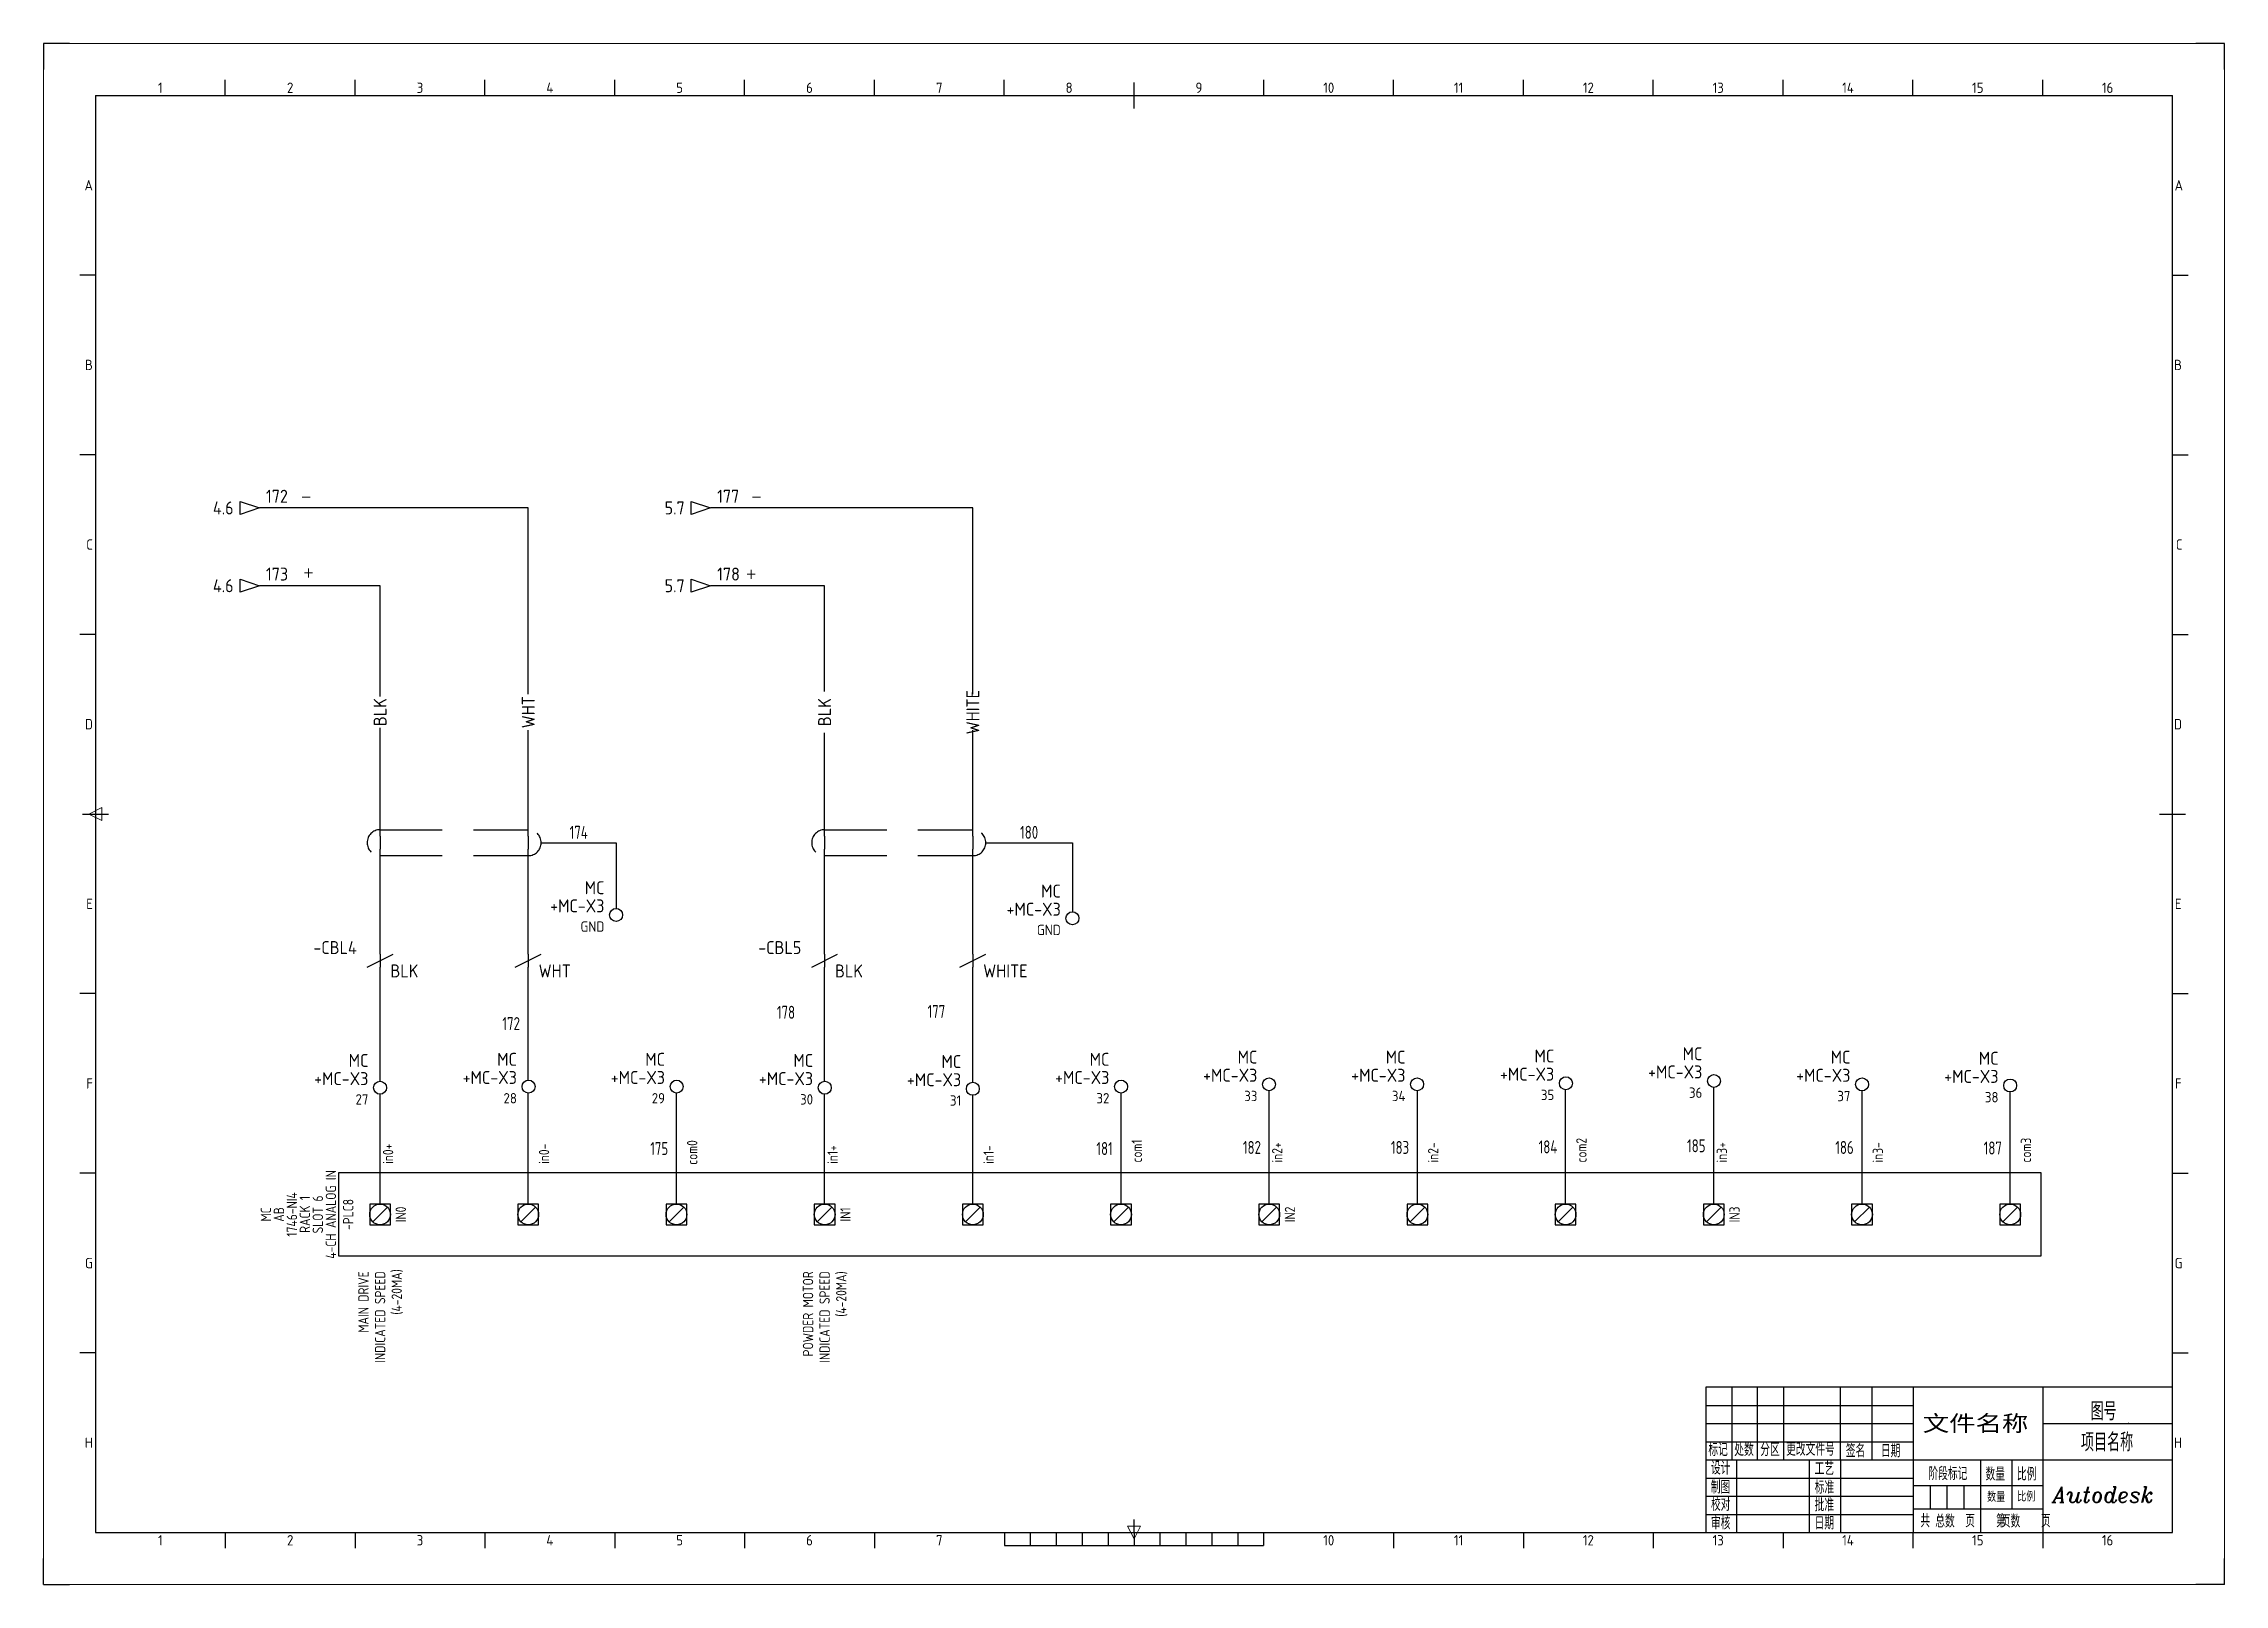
# Model space of a CAD drawing. Header units: millimetres. Extents: x 0 to 841, y 0 to 594.
import ezdxf
from ezdxf.enums import TextEntityAlignment as Align

# ---------------------------------------------------------------- set-up
doc = ezdxf.new("R2010")
doc.units = ezdxf.units.MM
doc.header["$LTSCALE"] = 12
doc.linetypes.add('DASHED', pattern=[0.75, 0.5, -0.25])
for name, color, linetype in [('AE_BOR', 1, 'Continuous'), ('BLK_1.0mm^2', 7, 'Continuous'), ('DESC', 150, 'Continuous'), ('GRN_2.5mm^2', 3, 'Continuous'), ('GRY_0.5mm^2', 9, 'Continuous'), ('LINK', 9, 'DASHED'), ('LOC', 8, 'Continuous'), ('MISC', 7, 'Continuous'), ('SYMS', 7, 'Continuous'), ('TAGS', 150, 'Continuous'), ('TERMS', 123, 'Continuous'), ('WHT_1.0mm^2', 7, 'Continuous'), ('WIRENO', 72, 'Continuous'), ('WIREREF_DEST', 52, 'Continuous'), ('XREF', 7, 'Continuous'), ('图框_外框线', 7, 'Continuous'), ('图框_标题栏属性', 1, 'Continuous'), ('图框_标题栏文字', 6, 'Continuous')]:
    doc.layers.add(name, color=color, linetype=linetype)
doc.styles.get("Standard").update_dxf_attribs({"font": 'txt.shx', "bigfont": 'gbcbig.shx'})
doc.styles.add('WD', font='romans.shx', dxfattribs={"bigfont": 'gbcbig.shx'})
doc.styles.add('WD_IEC', font='isocp2.shx', dxfattribs={"width": 0.9, "height": 4, "bigfont": 'gbcbig.shx'})
doc.styles.add('工程字', font='gbenor.shx', dxfattribs={"bigfont": 'gbcbig.shx'})

msp = doc.modelspace()

# ---------------------------------------------------------------- texts
at = {"ltscale": 4}
for s, p in [('-', (98.96, 417.41)), ('-', (272.75, 417.41)), ('+', (99.95, 388.24)), ('+', (270.58, 387.72))]:
    msp.add_text(s, height=4, dxfattribs=at).set_placement(p)

# ---------------------------------------------------------------- blocks, each defined once
blk = doc.blocks.new('gb_a1')
for p, q in [((20, 574), (20, 20)), ((20, 574), (821, 574)), ((821, 20), (821, 574)), ((20, 20), (821, 20))]:
    blk.add_line(p, q)
at = {"layer": 'AE_BOR', "lineweight": 30}
for p, q in [((10, 594), (0, 594)), ((0, 594), (0, 584)), ((841, 594), (830, 594)), ((841, 584), (841, 594)), ((0, 0), (0, 10)), ((841, 0), (841, 10)), ((0, 0), (10, 0)), ((841, 0), (830, 0))]:
    blk.add_line(p, q, dxfattribs=at)
at = {"layer": 'AE_BOR', "color": 1, "lineweight": 15}
for p, q in [((0, 594), (841, 594)), ((0, 0), (0, 594)), ((841, 594), (841, 0)), ((17.5, 297), (22.5, 299.5)), ((22.5, 294.5), (17.5, 297)), ((22.5, 299.5), (22.5, 294.5)), ((420.5, 17.5), (418, 22.5)), ((418, 22.5), (423, 22.5)), ((423, 22.5), (420.5, 17.5)), ((841, 0), (0, 0))]:
    blk.add_line(p, q, dxfattribs=at)
at = {"layer": 'AE_BOR'}
for p, q in [((70.0625, 574), (70.0625, 580)), ((120.125, 574), (120.125, 580)), ((170.1875, 574), (170.1875, 580)), ((220.25, 574), (220.25, 580)), ((270.3125, 574), (270.3125, 580)), ((320.375, 574), (320.375, 580)), ((370.4375, 574), (370.4375, 580)), ((470.5625, 574), (470.5625, 580)), ((520.625, 574), (520.625, 580)), ((570.6875, 574), (570.6875, 580)), ((620.75, 574), (620.75, 580)), ((670.8125, 574), (670.8125, 580)), ((720.875, 574), (720.875, 580)), ((770.9375, 574), (770.9375, 580)), ((20, 504.75), (14, 504.75)), ((821, 504.75), (827, 504.75)), ((20, 435.5), (14, 435.5)), ((821, 435.5), (827, 435.5)), ((20, 366.25), (14, 366.25)), ((821, 366.25), (827, 366.25)), ((20, 227.75), (14, 227.75)), ((821, 227.75), (827, 227.75)), ((20, 158.5), (14, 158.5)), ((821, 158.5), (827, 158.5)), ((20, 89.25), (14, 89.25)), ((821, 89.25), (827, 89.25)), ((70.0625, 20), (70.0625, 14)), ((120.125, 20), (120.125, 14)), ((170.1875, 20), (170.1875, 14)), ((220.25, 20), (220.25, 14)), ((270.3125, 20), (270.3125, 14)), ((320.375, 20), (320.375, 14)), ((520.625, 20), (520.625, 14)), ((570.6875, 20), (570.6875, 14)), ((620.75, 20), (620.75, 14)), ((670.8125, 20), (670.8125, 14)), ((720.875, 20), (720.875, 14)), ((770.9375, 20), (770.9375, 14))]:
    blk.add_line(p, q, dxfattribs=at)
at = {"layer": 'AE_BOR', "color": 2, "lineweight": 30}
for p, q in [((420.5, 574), (420.5, 579)), ((420.5, 569), (420.5, 574)), ((15, 297), (25, 297)), ((816, 297), (826, 297)), ((370.5, 20), (370.5, 15)), ((380.5, 20), (380.5, 15)), ((390.5, 20), (390.5, 15)), ((400.5, 20), (400.5, 15)), ((410.5, 20), (410.5, 15)), ((420.5, 20), (420.5, 25)), ((420.5, 20), (420.5, 15)), ((430.5, 20), (430.5, 15)), ((440.5, 20), (440.5, 15)), ((450.5, 20), (450.5, 15)), ((460.5, 20), (460.5, 15)), ((470.5, 20), (470.5, 15)), ((370.5, 15), (470.5, 15))]:
    blk.add_line(p, q, dxfattribs=at)
at = {"layer": 'AE_BOR', "style": 'WD_IEC'}
for s, p in [('1', (45.03125, 575)), ('2', (95.09375, 575)), ('3', (145.15625, 575)), ('4', (195.21875, 575)), ('5', (245.28125, 575)), ('6', (295.34375, 575)), ('7', (345.40625, 575)), ('8', (395.46875, 575)), ('9', (445.53125, 575)), ('10', (495.59375, 575)), ('11', (545.65625, 575)), ('12', (595.71875, 575)), ('13', (645.78125, 575)), ('14', (695.84375, 575)), ('15', (745.90625, 575)), ('16', (795.96875, 575)), ('1', (45.03125, 15)), ('2', (95.09375, 15)), ('3', (145.15625, 15)), ('4', (195.21875, 15)), ('5', (245.28125, 15)), ('6', (295.34375, 15)), ('7', (345.40625, 15)), ('10', (495.59375, 15)), ('11', (545.65625, 15)), ('12', (595.71875, 15)), ('13', (645.78125, 15)), ('14', (695.84375, 15)), ('15', (745.90625, 15)), ('16', (795.96875, 15))]:
    blk.add_text(s, height=4, dxfattribs=at).set_placement(p, align=Align.CENTER)
for s, p in [('A', (19, 539.375)), ('A', (825.04762, 539.375)), ('B', (19, 470.125)), ('B', (824.66667, 470.125)), ('C', (19, 400.875)), ('C', (824.85714, 400.875)), ('D', (19, 331.625)), ('D', (824.66667, 331.625)), ('E', (19, 262.375)), ('E', (824.47619, 262.375)), ('F', (19, 193.125)), ('F', (824.47619, 193.125)), ('G', (19, 123.875)), ('G', (824.85714, 123.875)), ('H', (19, 54.625)), ('H', (824.66667, 54.625))]:
    blk.add_text(s, height=4, dxfattribs=at).set_placement(p, align=Align.MIDDLE_RIGHT)
blk = doc.blocks.new('PLCIO_4CA3')
at = {"layer": 'SYMS', "ltscale": 4}
for p, q in [((-16, 16), (-16, -16)), ((640.65, 16), (-16, 16)), ((640.65, -16), (640.65, 16)), ((-16, -16), (640.65, -16))]:
    blk.add_line(p, q, dxfattribs=at)
at = {"layer": 'SYMS'}
for p, q in [((-4, 4), (-4, -4)), ((4, 4), (-4, 4)), ((-4, 4), (-4, -4)), ((4, 4), (-4, 4)), ((-2.83, -2.83), (2.83, 2.83)), ((4, -4), (4, 4)), ((4, -4), (4, 4)), ((53.15, 4), (53.15, -4)), ((61.15, 4), (53.15, 4)), ((53.15, 4), (53.15, -4)), ((61.15, 4), (53.15, 4)), ((54.32, -2.83), (59.98, 2.83)), ((61.15, -4), (61.15, 4)), ((61.15, -4), (61.15, 4)), ((110.3, 4), (110.3, -4)), ((118.3, 4), (110.3, 4)), ((110.3, 4), (110.3, -4)), ((118.3, 4), (110.3, 4)), ((111.47, -2.83), (117.13, 2.83)), ((118.3, -4), (118.3, 4)), ((118.3, -4), (118.3, 4)), ((167.45, 4), (167.45, -4)), ((175.45, 4), (167.45, 4)), ((167.45, 4), (167.45, -4)), ((175.45, 4), (167.45, 4)), ((168.62, -2.83), (174.28, 2.83)), ((175.45, -4), (175.45, 4)), ((175.45, -4), (175.45, 4)), ((224.6, 4), (224.6, -4)), ((232.6, 4), (224.6, 4)), ((224.6, 4), (224.6, -4)), ((232.6, 4), (224.6, 4)), ((225.77, -2.83), (231.43, 2.83)), ((232.6, -4), (232.6, 4)), ((232.6, -4), (232.6, 4)), ((281.75, 4), (281.75, -4)), ((289.75, 4), (281.75, 4)), ((281.75, 4), (281.75, -4)), ((289.75, 4), (281.75, 4)), ((282.92, -2.83), (288.58, 2.83)), ((289.75, -4), (289.75, 4)), ((289.75, -4), (289.75, 4)), ((338.9, 4), (338.9, -4)), ((346.9, 4), (338.9, 4)), ((338.9, 4), (338.9, -4)), ((346.9, 4), (338.9, 4)), ((340.07, -2.83), (345.73, 2.83)), ((346.9, -4), (346.9, 4)), ((346.9, -4), (346.9, 4)), ((396.05, 4), (396.05, -4)), ((404.05, 4), (396.05, 4)), ((396.05, 4), (396.05, -4)), ((404.05, 4), (396.05, 4)), ((397.22, -2.83), (402.88, 2.83)), ((404.05, -4), (404.05, 4)), ((404.05, -4), (404.05, 4)), ((453.2, 4), (453.2, -4)), ((461.2, 4), (453.2, 4)), ((453.2, 4), (453.2, -4)), ((461.2, 4), (453.2, 4)), ((454.37, -2.83), (460.03, 2.83)), ((461.2, -4), (461.2, 4)), ((461.2, -4), (461.2, 4)), ((510.35, 4), (510.35, -4)), ((518.35, 4), (510.35, 4)), ((510.35, 4), (510.35, -4)), ((518.35, 4), (510.35, 4)), ((511.52, -2.83), (517.18, 2.83)), ((518.35, -4), (518.35, 4)), ((518.35, -4), (518.35, 4)), ((567.5, 4), (567.5, -4)), ((575.5, 4), (567.5, 4)), ((567.5, 4), (567.5, -4)), ((575.5, 4), (567.5, 4)), ((568.67, -2.83), (574.33, 2.83)), ((575.5, -4), (575.5, 4)), ((575.5, -4), (575.5, 4)), ((624.65, 4), (624.65, -4)), ((632.65, 4), (624.65, 4)), ((624.65, 4), (624.65, -4)), ((632.65, 4), (624.65, 4)), ((625.82, -2.83), (631.48, 2.83)), ((632.65, -4), (632.65, 4)), ((632.65, -4), (632.65, 4)), ((-4, -4), (4, -4)), ((-4, -4), (4, -4)), ((53.15, -4), (61.15, -4)), ((53.15, -4), (61.15, -4)), ((110.3, -4), (118.3, -4)), ((110.3, -4), (118.3, -4)), ((167.45, -4), (175.45, -4)), ((167.45, -4), (175.45, -4)), ((224.6, -4), (232.6, -4)), ((224.6, -4), (232.6, -4)), ((281.75, -4), (289.75, -4)), ((281.75, -4), (289.75, -4)), ((338.9, -4), (346.9, -4)), ((338.9, -4), (346.9, -4)), ((396.05, -4), (404.05, -4)), ((396.05, -4), (404.05, -4)), ((453.2, -4), (461.2, -4)), ((453.2, -4), (461.2, -4)), ((510.35, -4), (518.35, -4)), ((510.35, -4), (518.35, -4)), ((567.5, -4), (575.5, -4)), ((567.5, -4), (575.5, -4)), ((624.65, -4), (632.65, -4)), ((624.65, -4), (632.65, -4))]:
    blk.add_line(p, q, dxfattribs=at)
for centre in [(0, 0), (57.15, 0), (114.3, 0), (171.45, 0), (228.6, 0), (285.75, 0), (342.9, 0), (400.05, 0), (457.2, 0), (514.35, 0), (571.5, 0), (628.65, 0)]:
    blk.add_circle(centre, 4, dxfattribs=at)
at = {"layer": 'SYMS', "style": 'WD_IEC', "width": 0.9}
for tag, p in [('TERMDESC01', (1.08, 6)), ('TERMDESC02', (61.23, 6)), ('TERMDESC03', (118.38, 6)), ('TERMDESC04', (172.53, 6)), ('TERMDESC05', (232.68, 6)), ('TERMDESC06', (289.83, 6)), ('TERMDESC07', (343.98, 6)), ('TERMDESC08', (404.13, 6)), ('TERMDESC09', (461.28, 6)), ('TERMDESC10', (515.43, 6)), ('TERMDESC11', (575.58, 6)), ('TERMDESC12', (632.73, 6))]:
    blk.add_attdef(tag, text='', height=4, rotation=90, dxfattribs=at).set_placement(p, align=Align.TOP_LEFT)
at = {"layer": 'SYMS', "style": 'WD_IEC'}
for tag, width, p in [('INST', 0.8, (-47, 0)), ('LOC', 0.8, (-42, 0)), ('MFG', 0.8, (-37, 0)), ('CAT', 0.8, (-32, 0)), ('LINE1', 0.9, (-27, 0)), ('LINE2', 0.9, (-22, 0)), ('DESC', 0.9, (-16.95, 0)), ('TAG', 0.8, (-10.29, 0)), ('TERM01', 0.9, (-6, 0)), ('TERM01', 0.9, (-5, 0)), ('TERM02', 0.9, (51.15, 0)), ('TERM03', 0.9, (108.3, 0)), ('TERM04', 0.9, (165.45, 0)), ('TERM05', 0.9, (222.6, 0)), ('TERM06', 0.9, (279.75, 0)), ('TERM07', 0.9, (336.9, 0)), ('TERM08', 0.9, (394.05, 0)), ('TERM09', 0.9, (451.2, 0)), ('TERM10', 0.9, (508.35, 0)), ('TERM11', 0.9, (565.5, 0)), ('TERM12', 0.9, (622.65, 0))]:
    blk.add_attdef(tag, text='', height=4, rotation=90, dxfattribs=dict(at, width=width)).set_placement(p, align=Align.CENTER)
at = {"layer": 'SYMS', "style": 'WD_IEC', "width": 0.9, "flags": 1}
for tag, p in [('X2TERM01', (0, 4)), ('X2TERM02', (57.15, 4)), ('X2TERM03', (114.3, 4)), ('X2TERM04', (171.45, 4)), ('X2TERM05', (228.6, 4)), ('X2TERM06', (285.75, 4)), ('X2TERM07', (342.9, 4)), ('X2TERM08', (400.05, 4)), ('X2TERM09', (457.2, 4)), ('X2TERM10', (514.35, 4)), ('X2TERM11', (571.5, 4)), ('X2TERM12', (628.65, 4))]:
    blk.add_attdef(tag, text='', height=0.64, rotation=90, dxfattribs=at).set_placement(p, align=Align.RIGHT)
at = {"layer": 'SYMS', "style": 'WD_IEC', "width": 0.8}
for tag, p in [('TAGA01', (6, 0)), ('TAGA04', (177.45, 0)), ('TAGA07', (348.9, 0)), ('TAGA10', (520.35, 0))]:
    blk.add_attdef(tag, text='', height=4, rotation=90, dxfattribs=at).set_placement(p, align=Align.TOP_CENTER)
at = {"layer": 'SYMS', "linetype": 'Continuous', "style": 'WD_IEC', "width": 0.9, "flags": 9}
blk.add_attdef('ASSYCODE', text='', height=0.64, rotation=90, dxfattribs=at).set_placement((-34.28, -7.36), align=Align.CENTER)
at = {"layer": 'SYMS', "style": 'WD_IEC', "width": 0.9}
for tag, p in [('DESCA01', (-3, -37)), ('DESCB01', (2, -37)), ('DESCC01', (7, -37)), ('DESCD01', (12, -37)), ('DESCE01', (17, -37)), ('DESCA04', (168.45, -37)), ('DESCB04', (173.45, -37)), ('DESCC04', (178.45, -37)), ('DESCD04', (183.45, -37)), ('DESCE04', (188.45, -37)), ('DESCA07', (339.9, -37)), ('DESCB07', (344.9, -37)), ('DESCC07', (349.9, -37)), ('DESCD07', (354.9, -37)), ('DESCE07', (359.9, -37)), ('DESCA10', (511.35, -37)), ('DESCB10', (516.35, -37)), ('DESCC10', (521.35, -37)), ('DESCD10', (526.35, -37)), ('DESCE10', (531.35, -37))]:
    blk.add_attdef(tag, text='', height=4, rotation=90, dxfattribs=at).set_placement(p, align=Align.RIGHT)
blk = doc.blocks.new('VW02')
for p, q in [((-2.5, -1.25), (2.5, 1.25)), ((0, 1.25), (0, -1.25))]:
    blk.add_line(p, q)
at = {"style": 'WD_IEC', "flags": 1}
for tag, height, p in [('INST', 2.5, (-4.5, 8.25)), ('LOC', 2.5, (-4.5, 4.75)), ('XREF', 2.7, (-4.5, -3.75)), ('DESC1', 2.5, (-4.5, -7.75)), ('DESC3', 2.5, (-4.5, -14.75)), ('DESC2', 2.5, (-4.5, -11.25))]:
    blk.add_attdef(tag, text='', height=height, dxfattribs=at).set_placement(p, align=Align.RIGHT)
at = {"style": 'WD_IEC'}
blk.add_attdef('TAG2', text='', height=2.5, dxfattribs=at).set_placement((-4.5, 1.25), align=Align.RIGHT)
at = {"style": 'WD_IEC', "flags": 1}
for tag, p, height in [('X4LINK', (-1, 0), 0.32), ('X2TERM01', (0, 1.25), 0.32), ('X1LINK', (1, 0), 0.32), ('X8TERM01', (0, -1.25), 0.32), ('FAMILY', (3.06, -11.76), 1)]:
    blk.add_attdef(tag, p, '', height=height, dxfattribs=at)
at = {"style": 'WD_IEC'}
blk.add_attdef('RATING1', text='', height=2.5, dxfattribs=at).set_placement((2, -2), align=Align.MIDDLE_LEFT)
blk = doc.blocks.new('VT0_LGENERIC')
at = {"style": 'WD_IEC'}
blk.add_attdef('COLOR', text='', height=2.5, rotation=90, dxfattribs=at).set_placement((0, 0), align=Align.MIDDLE_CENTER)
at = {"style": 'WD_IEC', "flags": 1}
for tag, p, height in [('X2TERM01', (0, 4), 0.16), ('X2_TINY_DOT_DONT_REMOVE', (0, 4), 0.0001), ('X8TERM01', (0, -4), 0.16), ('X8_TINY_DOT_DONT_REMOVE', (0, -4), 0.0001)]:
    blk.add_attdef(tag, p, '', height=height, rotation=90, dxfattribs=at)
blk = doc.blocks.new('VW01')
for p, q in [((-2.5, -1.25), (2.5, 1.25)), ((0, 1.25), (0, -1.25))]:
    blk.add_line(p, q)
at = {"style": 'WD_IEC', "flags": 1}
for tag, height, p in [('INST', 2.5, (-4.5, 8.25)), ('LOC', 2.5, (-4.5, 4.75)), ('XREF', 2.7, (-4.5, -3.75)), ('DESC1', 2.5, (-4.5, -7.75)), ('DESC3', 2.5, (-4.5, -14.75)), ('DESC2', 2.5, (-4.5, -11.25))]:
    blk.add_attdef(tag, text='', height=height, dxfattribs=at).set_placement(p, align=Align.RIGHT)
at = {"style": 'WD_IEC'}
blk.add_attdef('TAG1', text='', height=2.5, dxfattribs=at).set_placement((-4.5, 1.25), align=Align.RIGHT)
at = {"style": 'WD_IEC', "flags": 1}
for tag, p, height in [('X4LINK', (-1, 0), 0.32), ('X2TERM01', (0, 1.25), 0.32), ('X1LINK', (1, 0), 0.32), ('X8TERM01', (0, -1.25), 0.32), ('MFG', (3.06, -7.26), 1), ('CAT', (3.06, -8.76), 1), ('ASSYCODE', (3.06, -10.26), 1), ('FAMILY', (3.06, -11.76), 1), ('CATDESC', (3.06, -13.26), 1)]:
    blk.add_attdef(tag, p, '', height=height, dxfattribs=at)
at = {"style": 'WD_IEC'}
blk.add_attdef('RATING1', text='', height=2.5, dxfattribs=at).set_placement((2, -2), align=Align.MIDDLE_LEFT)
blk = doc.blocks.new('VS0_11')
blk.add_line((0, 1.25), (0, -1.25))
at = {"linetype": 'DASHED'}
blk.add_arc((0, 0), 2.5, 90, 270, dxfattribs=at)
at = {"style": 'WD_IEC', "flags": 1}
for tag, p in [('X1LINKR', (0, 2.5)), ('X2TERM01', (0, 1.25)), ('X8TERM01', (0, -1.25)), ('X1LINKL', (0, -2.5))]:
    blk.add_attdef(tag, p, '', height=0.32, dxfattribs=at)
blk = doc.blocks.new('VS0_21')
blk.add_line((0, 1.25), (0, -1.25))
at = {"linetype": 'DASHED'}
blk.add_arc((0, 0), 2.5, 270, 90, dxfattribs=at)
at = {"style": 'WD_IEC', "flags": 1}
blk.add_attdef('X1TERMDESC02', text='', height=2, rotation=90, dxfattribs=at).set_placement((3.76, 0.25), align=Align.TOP_LEFT)
for tag, p in [('WD_NOTJUMPERED', (2.5, 1.79)), ('X1TERM02', (2.5, 0))]:
    blk.add_attdef(tag, p, '', height=0.32, rotation=90, dxfattribs=at)
for tag, p in [('X4LINKR', (0, 2.5)), ('X2TERM01', (0, 1.25)), ('X8TERM01', (0, -1.25)), ('X4LINKL', (0, -2.5))]:
    blk.add_attdef(tag, p, '', height=0.32, dxfattribs=at)
blk = doc.blocks.new('WD_WNH')
at = {"linetype": 'Continuous', "style": 'WD_IEC', "width": 0.8}
blk.add_attdef('WIRENO', text='', height=2.5, dxfattribs=at).set_placement((0, 0.75), align=Align.CENTER)
at = {"style": 'WD_IEC', "flags": 1}
for tag, p in [('W08USER', (0, 0.375)), ('W04USER', (0, 0.875)), ('W05USER', (0, 0.75)), ('W09USER', (0, 0.25)), ('W03USER', (0, 1)), ('W06USER', (0, 0.625)), ('W07USER', (0, 0.5)), ('W02USER', (0, 1.125)), ('W01USER', (0, 1.25)), ('W10USER', (0, 0.125))]:
    blk.add_attdef(tag, text='', height=0.08, dxfattribs=at).set_placement(p, align=Align.CENTER)
blk = doc.blocks.new('WD_WNV')
at = {"linetype": 'Continuous', "style": 'WD_IEC', "width": 0.8}
blk.add_attdef('WIRENO', text='', height=2.5, dxfattribs=at).set_placement((-1.6, 0), align=Align.MIDDLE_RIGHT)
at = {"style": 'WD_IEC', "flags": 1}
for tag, p in [('W08USER', (-1, 0.375)), ('W04USER', (-1, 0.875)), ('W05USER', (-1, 0.75)), ('W09USER', (-1, 0.25)), ('W03USER', (-1, 1)), ('W06USER', (-1, 0.625)), ('W07USER', (-1, 0.5)), ('W02USER', (-1, 1.125)), ('W01USER', (-1, 1.25)), ('W10USER', (-1, 0.125))]:
    blk.add_attdef(tag, text='', height=0.08, dxfattribs=at).set_placement(p, align=Align.CENTER)
blk = doc.blocks.new('HA1D3')
blk.add_lwpolyline([(0, 0), (-3.75, -1.25), (-3.75, 1.25)], close=True)
at = {"style": 'WD_IEC'}
blk.add_attdef('XREF', text='', height=2.5, dxfattribs=at).set_placement((-5, 0), align=Align.MIDDLE_RIGHT)
at = {"style": 'WD_IEC', "flags": 1}
blk.add_attdef('SIGCODE', text='', height=1, dxfattribs=at).set_placement((-2.5, 1.8), align=Align.RIGHT)
at = {"style": 'WD_IEC'}
for tag, p, height, flags in [('X1TERM01', (0, 0), 0.32, 1), ('WIRENO', (1.25, 1), 2.5, 8)]:
    blk.add_attdef(tag, p, '', height=height, dxfattribs=dict(at, flags=flags))
blk.add_attdef('DESC1', text='', height=2.5, dxfattribs=at).set_placement((1.25, -1), align=Align.TOP_LEFT)
blk = doc.blocks.new('CorpLogoBlock')
at = {"insert": (-46.09, 17.54), "char_height": 6, "width": 37.2055, "attachment_point": 1, "style": '工程字'}
blk.add_mtext('{\\Fitalic|c0;Autodesk}', dxfattribs=at)
blk = doc.blocks.new('GB_TitleBlock')
at = {"lineweight": -3}
for p, q in [((-50, 42), (0, 42)), ((-50, 28), (0, 28))]:
    blk.add_line(p, q, dxfattribs=at)
blk.add_point((-16.99, 42), dxfattribs=at)
at = {"layer": '图框_外框线'}
for p, q in [((-170, 56), (-170, 28)), ((-160, 28), (-160, 56)), ((-150, 56), (-150, 28)), ((-128, 28), (-128, 56)), ((-116, 56), (-116, 28)), ((-100, 56), (-100, 0)), ((-50, 56), (-50, 0)), ((-180, 49), (-100, 49)), ((-180, 42), (-100, 42)), ((-180, 35), (-100, 35)), ((-180, 28), (-50, 28)), ((-168, 0), (-168, 28)), ((-140, 0), (-140, 28)), ((-128, 28), (-128, 0)), ((-74, 28), (-74, 0)), ((-62, 28), (-62, 9)), ((-180, 21), (-100, 21)), ((-50, 18), (-100, 18)), ((-93.5, 18), (-93.5, 9)), ((-87, 18), (-87, 9)), ((-80.5, 18), (-80.5, 9)), ((-180, 14), (-100, 14)), ((-50, 9), (-100, 9)), ((-180, 7), (-100, 7))]:
    blk.add_line(p, q, dxfattribs=at)
blk.add_lwpolyline([(0, 56), (-180, 56), (-180, 0), (0, 0), (0, 56)], dxfattribs=at)
at = {"style": 'WD', "flags": 1}
blk.add_attdef('WD_TB', (-168.38, 50.46), '', height=2, dxfattribs=at)
at = {"layer": '图框_标题栏属性', "style": '工程字'}
for tag, p in [('REV3', (-179.58, 50.91)), ('REV2', (-179.43, 43.49)), ('REV1', (-179.43, 36.77))]:
    blk.add_attdef(tag, p, '', height=3, dxfattribs=at)
for tag, height, width, p, p2 in [('REV3DET', 3, 13.288798, (-148.76, 50.77), (-130.49, 50.77)), ('BY3', 3, 6.930672, (-126.95, 50.77), (-117.42, 50.77)), ('RD3', 3, 9.096075, (-114.66, 50.77), (-102.16, 50.77)), ('REV2DET', 3, 1.39216, (-148.76, 43.77), (-130.49, 43.77)), ('BY2', 3, 6.930672, (-126.95, 43.77), (-117.42, 43.77)), ('RD2', 3, 9.096075, (-114.66, 43.77), (-102.16, 43.77)), ('文件名称', 7, 2.04191, (-96.3, 38.33), (-55.63, 38.33)), ('REV1DET', 3, 13.288798, (-148.76, 36.77), (-130.49, 36.77)), ('BY1', 3, 6.930672, (-126.95, 36.77), (-117.42, 36.77)), ('RD1', 3, 9.096075, (-114.66, 36.77), (-102.16, 36.77))]:
    blk.add_attdef(tag, text='', height=height, dxfattribs=dict(at, width=width)).set_placement(p, p2, align=Align.FIT)
for tag, p in [('图号', (-26.57, 46.93)), ('项目名称', (-25.25, 35.16))]:
    blk.add_attdef(tag, text='', height=7, dxfattribs=at).set_placement(p, align=Align.MIDDLE)
at = {"layer": '图框_标题栏属性', "lineweight": -3}
for tag, p in [('设计', (-163.59, 22.3)), ('工艺', (-123.59, 22.3)), ('制图', (-163.59, 15.3)), ('标准', (-123.59, 15.3)), ('校对', (-163.59, 8.3)), ('批准', (-123.59, 8.3)), ('审核', (-163.59, 1.3)), ('日期', (-123.59, 1.3))]:
    blk.add_attdef(tag, p, '', height=5, dxfattribs=at)
at = {"layer": '图框_标题栏属性', "style": '工程字'}
for tag, height, p in [('数量', 3.5, (-68.02, 13.58)), ('比例', 3.5, (-56.4, 13.74)), ('总数', 5, (-87.74, 4.36)), ('页数', 5, (-62.45, 4.36))]:
    blk.add_attdef(tag, text='', height=height, dxfattribs=at).set_placement(p, align=Align.MIDDLE_CENTER)
at = {"layer": '图框_标题栏文字', "style": '工程字'}
for s, p in [('标记', (-179, 29.44)), ('处数', (-169, 29.44)), ('分区', (-159, 29.44)), ('更改文件号', (-149, 29.59)), ('签名', (-126, 29)), ('日期', (-112.47, 28.98)), ('设计', (-177.99, 22.35)), ('工艺', (-138.02, 22.15)), ('阶段标记', (-94.11, 20.2)), ('数量', (-72.11, 20)), ('比例', (-60, 20)), ('制图', (-178.04, 15.02)), ('标准', (-137.99, 14.92)), ('校对', (-177.99, 8.33)), ('批准', (-138.02, 8.15)), ('审核', (-177.99, 1.15)), ('日期', (-138.02, 1.15)), ('共     页   第     页', (-97.24, 2))]:
    blk.add_text(s, height=5, dxfattribs=at).set_placement(p)
blk = doc.blocks.new('VT0002')
blk.add_circle((0, 0), 1.25)
at = {"style": 'WD_IEC'}
for tag, p in [('INST', (-2.25, 7.5)), ('LOC', (-2.25, 4))]:
    blk.add_attdef(tag, text='', height=2.5, dxfattribs=at).set_placement(p, align=Align.RIGHT)
at = {"style": 'WD_IEC', "flags": 1}
for tag, p, height in [('ASSYCODE', (2.75, 10.75), 1), ('CATDESC', (2.75, 9.25), 1), ('MFG', (2.75, 7.25), 1.5), ('CAT', (2.75, 4.75), 1.5), ('X4TERM01', (-1.25, 0), 0.32), ('X4PIN01', (-1.25, 1), 0.4), ('X4TERMDESC01', (-1.25, 0.5), 0.4), ('X2TERM01', (0, 1.25), 0.32), ('X2PIN01', (0, 2.25), 0.4), ('X2TERMDESC01', (0, 1.75), 0.4), ('X8PIN01', (0, -0.25), 0.4), ('X1TERM01', (1.25, 0), 0.32), ('X1PIN01', (1.25, 1), 0.4), ('X1TERMDESC01', (1.25, 0.5), 0.4), ('X8TERM01', (0, -1.25), 0.32), ('X8TERMDESC01', (0, -0.75), 0.4), ('STRIPSEQ', (0, -3), 0.4), ('LINKTERM', (0, -2), 0.4)]:
    blk.add_attdef(tag, p, '', height=height, dxfattribs=at)
at = {"style": 'WD_IEC', "flags": 8}
for tag, height, p in [('TAGSTRIP', 2.5, (-2.25, 0.5)), ('TERM01', 2, (-2.25, -3.25))]:
    blk.add_attdef(tag, text='', height=height, dxfattribs=at).set_placement(p, align=Align.RIGHT)

# ---------------------------------------------------------------- linework, layer by layer
at = {"layer": 'BLK_1.0mm^2', "ltscale": 4}
for p, q in [((129.75, 385), (83.25, 385)), ((129.75, 342.27), (129.75, 385)), ((301.2, 385), (257.23, 385)), ((301.2, 344.26), (301.2, 385)), ((129.75, 288.44), (129.75, 330.24)), ((301.2, 288.44), (301.2, 328.26)), ((129.75, 243), (129.75, 283.44)), ((301.2, 243), (301.2, 283.44))]:
    msp.add_line(p, q, dxfattribs=at)
at = {"layer": 'GRN_2.5mm^2', "ltscale": 4}
for p, q in [((191.9, 285.94), (220.81, 285.94)), ((220.81, 285.94), (220.81, 260.58)), ((363.35, 285.94), (396.77, 285.94)), ((396.77, 285.94), (396.77, 259.29))]:
    msp.add_line(p, q, dxfattribs=at)
at = {"layer": 'GRY_0.5mm^2', "ltscale": 4}
for p, q in [((129.75, 193.98), (129.75, 238)), ((186.9, 194.41), (186.9, 238)), ((301.2, 193.98), (301.2, 238)), ((358.35, 193.55), (358.35, 238)), ((129.75, 146.62), (129.75, 188.98)), ((186.9, 146.62), (186.9, 189.41)), ((244.05, 146.62), (244.05, 189.41)), ((301.2, 146.62), (301.2, 188.98)), ((358.35, 146.62), (358.35, 188.55)), ((415.5, 146.62), (415.5, 189.41)), ((472.65, 146.62), (472.65, 190.28)), ((529.8, 146.62), (529.8, 190.28)), ((586.95, 146.62), (586.95, 190.69)), ((644.1, 146.62), (644.1, 191.56)), ((701.25, 146.62), (701.25, 190.26)), ((758.4, 146.62), (758.4, 189.83))]:
    msp.add_line(p, q, dxfattribs=at)
at = {"layer": 'LINK', "ltscale": 4}
for points in [[(129.75, 290.94), (186.9, 290.94)], [(301.2, 290.94), (358.35, 290.94)], [(129.75, 280.94), (186.9, 280.94)], [(301.2, 280.94), (358.35, 280.94)]]:
    msp.add_lwpolyline(points, dxfattribs=at)
at = {"layer": 'WHT_1.0mm^2', "ltscale": 4}
for p, q in [((186.9, 415), (83.25, 415)), ((186.91, 343.26), (186.9, 415)), ((358.35, 415), (257.23, 415)), ((358.35, 343.26), (358.35, 415)), ((186.9, 288.44), (186.91, 329.26)), ((358.35, 288.44), (358.35, 329.26)), ((186.9, 243), (186.9, 283.44)), ((358.35, 243), (358.35, 283.44))]:
    msp.add_line(p, q, dxfattribs=at)

# ---------------------------------------------------------------- block references
for name, p in [('gb_a1', (0, 0)), ('CorpLogoBlock', (821, 20))]:
    msp.add_blockref(name, p)
ref = msp.add_blockref('GB_TitleBlock', (821, 20))
ref.add_attrib('页数', '页数', dxfattribs={"layer": '图框_标题栏属性', "height": 5, "style": '工程字'}).set_placement((758.55, 24.36), align=Align.MIDDLE_CENTER)
ref.add_attrib('总数', '总数', dxfattribs={"layer": '图框_标题栏属性', "height": 5, "style": '工程字'}).set_placement((733.26, 24.36), align=Align.MIDDLE_CENTER)
ref.add_attrib('比例', '比例', dxfattribs={"layer": '图框_标题栏属性', "height": 3.5, "style": '工程字'}).set_placement((764.6, 33.74), align=Align.MIDDLE_CENTER)
ref.add_attrib('数量', '数量', dxfattribs={"layer": '图框_标题栏属性', "height": 3.5, "style": '工程字'}).set_placement((752.98, 33.58), align=Align.MIDDLE_CENTER)
ref.add_attrib('项目名称', '项目名称', dxfattribs={"layer": '图框_标题栏属性', "height": 7, "style": '工程字'}).set_placement((795.75, 55.16), align=Align.MIDDLE)
ref.add_attrib('图号', '图号', dxfattribs={"layer": '图框_标题栏属性', "height": 7, "style": '工程字'}).set_placement((794.43, 66.93), align=Align.MIDDLE)
ref.add_attrib('文件名称', '文件名称', dxfattribs={"layer": '图框_标题栏属性', "height": 7, "style": '工程字', "width": 2.04191}).set_placement((724.7, 58.33), (765.37, 58.33), align=Align.FIT)
at = {"layer": 'SYMS', "ltscale": 4}
ref = msp.add_blockref('HA1D3', (83.25, 415), dxfattribs=dict(at, xscale=2, yscale=2, zscale=2))
ref.add_attrib('WIRENO', '172', (85.75, 417), dxfattribs={"layer": 'WIREREF_DEST', "height": 5, "style": 'WD_IEC', "flags": 8})
ref.add_attrib('XREF', '4.6', dxfattribs={"layer": 'XREF', "height": 5, "style": 'WD_IEC'}).set_placement((73.25, 415), align=Align.MIDDLE_RIGHT)
ref = msp.add_blockref('HA1D3', (257.23, 415), dxfattribs=dict(at, xscale=2, yscale=2, zscale=2))
ref.add_attrib('WIRENO', '177', (259.73, 417), dxfattribs={"layer": 'WIREREF_DEST', "height": 5, "style": 'WD_IEC', "flags": 8})
ref.add_attrib('XREF', '5.7', dxfattribs={"layer": 'XREF', "height": 5, "style": 'WD_IEC'}).set_placement((247.23, 415), align=Align.MIDDLE_RIGHT)
ref = msp.add_blockref('HA1D3', (83.25, 385), dxfattribs=dict(at, xscale=2, yscale=2, zscale=2))
ref.add_attrib('WIRENO', '173', (85.75, 387), dxfattribs={"layer": 'WIREREF_DEST', "height": 5, "style": 'WD_IEC', "flags": 8})
ref.add_attrib('XREF', '4.6', dxfattribs={"layer": 'XREF', "height": 5, "style": 'WD_IEC'}).set_placement((73.25, 385), align=Align.MIDDLE_RIGHT)
ref = msp.add_blockref('HA1D3', (257.23, 385), dxfattribs=dict(at, xscale=2, yscale=2, zscale=2))
ref.add_attrib('WIRENO', '178', (259.73, 387), dxfattribs={"layer": 'WIREREF_DEST', "height": 5, "style": 'WD_IEC', "flags": 8})
ref.add_attrib('XREF', '5.7', dxfattribs={"layer": 'XREF', "height": 5, "style": 'WD_IEC'}).set_placement((247.23, 385), align=Align.MIDDLE_RIGHT)
ref = msp.add_blockref('VT0_LGENERIC', (129.75, 336.26), dxfattribs=dict(at, xscale=2, yscale=2, zscale=2))
ref.add_attrib('COLOR', 'BLK', dxfattribs={"layer": 'MISC', "height": 5, "rotation": 90, "style": 'WD_IEC'}).set_placement((129.75, 336.26), align=Align.MIDDLE_CENTER)
ref = msp.add_blockref('VT0_LGENERIC', (186.91, 336.26), dxfattribs=dict(at, xscale=2, yscale=2, zscale=2))
ref.add_attrib('COLOR', 'WHT', dxfattribs={"layer": 'MISC', "height": 5, "rotation": 90, "style": 'WD_IEC'}).set_placement((186.91, 336.26), align=Align.MIDDLE_CENTER)
ref = msp.add_blockref('VT0_LGENERIC', (301.18, 336.26), dxfattribs=dict(at, xscale=2, yscale=2, zscale=2))
ref.add_attrib('COLOR', 'BLK', dxfattribs={"layer": 'MISC', "height": 5, "rotation": 90, "style": 'WD_IEC'}).set_placement((301.18, 336.26), align=Align.MIDDLE_CENTER)
ref = msp.add_blockref('VT0_LGENERIC', (358.35, 336.26), dxfattribs=dict(at, xscale=2, yscale=2, zscale=2))
ref.add_attrib('COLOR', 'WHITE', dxfattribs={"layer": 'MISC', "height": 5, "rotation": 90, "style": 'WD_IEC'}).set_placement((358.35, 336.26), align=Align.MIDDLE_CENTER)
at = {"layer": 'SYMS', "ltscale": 4, "xscale": 2, "yscale": 2, "zscale": 2}
for name, p in [('VS0_11', (129.75, 285.94)), ('VS0_21', (186.9, 285.94)), ('VS0_11', (301.2, 285.94)), ('VS0_21', (358.35, 285.94))]:
    msp.add_blockref(name, p, dxfattribs=at)
at = {"layer": 'SYMS'}
ref = msp.add_blockref('VT0002', (220.77, 258.08), dxfattribs=dict(at, xscale=2, yscale=2, zscale=2))
ref.add_attrib('TAGSTRIP', '+MC-X3', dxfattribs={"layer": 'TAGS', "height": 5, "style": 'WD_IEC', "flags": 8}).set_placement((216.27, 259.08), align=Align.RIGHT)
ref.add_attrib('LOC', 'MC', dxfattribs={"layer": 'LOC', "height": 5, "style": 'WD_IEC'}).set_placement((216.27, 266.08), align=Align.RIGHT)
ref.add_attrib('TERM01', 'GND', dxfattribs={"layer": 'TERMS', "height": 4, "style": 'WD_IEC', "flags": 8}).set_placement((216.27, 251.58), align=Align.RIGHT)
ref = msp.add_blockref('VT0002', (396.77, 256.79), dxfattribs=dict(at, xscale=2, yscale=2, zscale=2))
ref.add_attrib('TAGSTRIP', '+MC-X3', dxfattribs={"layer": 'TAGS', "height": 5, "style": 'WD_IEC', "flags": 8}).set_placement((392.27, 257.79), align=Align.RIGHT)
ref.add_attrib('LOC', 'MC', dxfattribs={"layer": 'LOC', "height": 5, "style": 'WD_IEC'}).set_placement((392.27, 264.79), align=Align.RIGHT)
ref.add_attrib('TERM01', 'GND', dxfattribs={"layer": 'TERMS', "height": 4, "style": 'WD_IEC', "flags": 8}).set_placement((392.27, 250.29), align=Align.RIGHT)
at = {"layer": 'SYMS', "ltscale": 4}
ref = msp.add_blockref('VW01', (129.75, 240.5), dxfattribs=dict(at, xscale=2, yscale=2, zscale=2))
ref.add_attrib('TAG1', '-CBL4', dxfattribs={"layer": 'TAGS', "height": 5, "style": 'WD_IEC'}).set_placement((120.75, 243), align=Align.RIGHT)
ref.add_attrib('RATING1', 'BLK', dxfattribs={"layer": 'MISC', "height": 5, "style": 'WD_IEC'}).set_placement((133.75, 236.5), align=Align.MIDDLE_LEFT)
ref = msp.add_blockref('VW01', (301.2, 240.5), dxfattribs=dict(at, xscale=2, yscale=2, zscale=2))
ref.add_attrib('TAG1', '-CBL5', dxfattribs={"layer": 'TAGS', "height": 5, "style": 'WD_IEC'}).set_placement((292.2, 243), align=Align.RIGHT)
ref.add_attrib('RATING1', 'BLK', dxfattribs={"layer": 'MISC', "height": 5, "style": 'WD_IEC'}).set_placement((305.2, 236.5), align=Align.MIDDLE_LEFT)
ref = msp.add_blockref('VW02', (186.9, 240.5), dxfattribs=dict(at, xscale=2, yscale=2, zscale=2))
ref.add_attrib('RATING1', 'WHT', dxfattribs={"layer": 'MISC', "height": 5, "style": 'WD_IEC'}).set_placement((190.9, 236.5), align=Align.MIDDLE_LEFT)
ref = msp.add_blockref('VW02', (358.35, 240.5), dxfattribs=dict(at, xscale=2, yscale=2, zscale=2))
ref.add_attrib('RATING1', 'WHITE', dxfattribs={"layer": 'MISC', "height": 5, "style": 'WD_IEC'}).set_placement((362.35, 236.5), align=Align.MIDDLE_LEFT)
at = {"layer": 'SYMS'}
ref = msp.add_blockref('VT0002', (129.75, 191.48), dxfattribs=dict(at, xscale=2, yscale=2, zscale=2))
ref.add_attrib('TAGSTRIP', '+MC-X3', dxfattribs={"layer": 'TAGS', "height": 5, "style": 'WD_IEC', "flags": 8}).set_placement((125.25, 192.48), align=Align.RIGHT)
ref.add_attrib('LOC', 'MC', dxfattribs={"layer": 'LOC', "height": 5, "style": 'WD_IEC'}).set_placement((125.25, 199.48), align=Align.RIGHT)
ref.add_attrib('TERM01', '27', dxfattribs={"layer": 'TERMS', "height": 4, "style": 'WD_IEC', "flags": 8}).set_placement((125.25, 184.98), align=Align.RIGHT)
ref = msp.add_blockref('VT0002', (187.02, 191.91), dxfattribs=dict(at, xscale=2, yscale=2, zscale=2))
ref.add_attrib('TAGSTRIP', '+MC-X3', dxfattribs={"layer": 'TAGS', "height": 5, "style": 'WD_IEC', "flags": 8}).set_placement((182.52, 192.91), align=Align.RIGHT)
ref.add_attrib('LOC', 'MC', dxfattribs={"layer": 'LOC', "height": 5, "style": 'WD_IEC'}).set_placement((182.52, 199.91), align=Align.RIGHT)
ref.add_attrib('TERM01', '28', dxfattribs={"layer": 'TERMS', "height": 4, "style": 'WD_IEC', "flags": 8}).set_placement((182.52, 185.41), align=Align.RIGHT)
ref = msp.add_blockref('VT0002', (244.13, 191.91), dxfattribs=dict(at, xscale=2, yscale=2, zscale=2))
ref.add_attrib('TAGSTRIP', '+MC-X3', dxfattribs={"layer": 'TAGS', "height": 5, "style": 'WD_IEC', "flags": 8}).set_placement((239.63, 192.91), align=Align.RIGHT)
ref.add_attrib('LOC', 'MC', dxfattribs={"layer": 'LOC', "height": 5, "style": 'WD_IEC'}).set_placement((239.63, 199.91), align=Align.RIGHT)
ref.add_attrib('TERM01', '29', dxfattribs={"layer": 'TERMS', "height": 4, "style": 'WD_IEC', "flags": 8}).set_placement((239.63, 185.41), align=Align.RIGHT)
ref = msp.add_blockref('VT0002', (301.24, 191.48), dxfattribs=dict(at, xscale=2, yscale=2, zscale=2))
ref.add_attrib('TAGSTRIP', '+MC-X3', dxfattribs={"layer": 'TAGS', "height": 5, "style": 'WD_IEC', "flags": 8}).set_placement((296.74, 192.48), align=Align.RIGHT)
ref.add_attrib('LOC', 'MC', dxfattribs={"layer": 'LOC', "height": 5, "style": 'WD_IEC'}).set_placement((296.74, 199.48), align=Align.RIGHT)
ref.add_attrib('TERM01', '30', dxfattribs={"layer": 'TERMS', "height": 4, "style": 'WD_IEC', "flags": 8}).set_placement((296.74, 184.98), align=Align.RIGHT)
ref = msp.add_blockref('VT0002', (358.35, 191.05), dxfattribs=dict(at, xscale=2, yscale=2, zscale=2))
ref.add_attrib('TAGSTRIP', '+MC-X3', dxfattribs={"layer": 'TAGS', "height": 5, "style": 'WD_IEC', "flags": 8}).set_placement((353.85, 192.05), align=Align.RIGHT)
ref.add_attrib('LOC', 'MC', dxfattribs={"layer": 'LOC', "height": 5, "style": 'WD_IEC'}).set_placement((353.85, 199.05), align=Align.RIGHT)
ref.add_attrib('TERM01', '31', dxfattribs={"layer": 'TERMS', "height": 4, "style": 'WD_IEC', "flags": 8}).set_placement((353.85, 184.55), align=Align.RIGHT)
ref = msp.add_blockref('VT0002', (415.5, 191.91), dxfattribs=dict(at, xscale=2, yscale=2, zscale=2))
ref.add_attrib('TAGSTRIP', '+MC-X3', dxfattribs={"layer": 'TAGS', "height": 5, "style": 'WD_IEC', "flags": 8}).set_placement((411, 192.91), align=Align.RIGHT)
ref.add_attrib('LOC', 'MC', dxfattribs={"layer": 'LOC', "height": 5, "style": 'WD_IEC'}).set_placement((411, 199.91), align=Align.RIGHT)
ref.add_attrib('TERM01', '32', dxfattribs={"layer": 'TERMS', "height": 4, "style": 'WD_IEC', "flags": 8}).set_placement((411, 185.41), align=Align.RIGHT)
ref = msp.add_blockref('VT0002', (472.57, 192.78), dxfattribs=dict(at, xscale=2, yscale=2, zscale=2))
ref.add_attrib('TAGSTRIP', '+MC-X3', dxfattribs={"layer": 'TAGS', "height": 5, "style": 'WD_IEC', "flags": 8}).set_placement((468.07, 193.78), align=Align.RIGHT)
ref.add_attrib('LOC', 'MC', dxfattribs={"layer": 'LOC', "height": 5, "style": 'WD_IEC'}).set_placement((468.07, 200.78), align=Align.RIGHT)
ref.add_attrib('TERM01', '33', dxfattribs={"layer": 'TERMS', "height": 4, "style": 'WD_IEC', "flags": 8}).set_placement((468.07, 186.28), align=Align.RIGHT)
ref = msp.add_blockref('VT0002', (529.68, 192.78), dxfattribs=dict(at, xscale=2, yscale=2, zscale=2))
ref.add_attrib('TAGSTRIP', '+MC-X3', dxfattribs={"layer": 'TAGS', "height": 5, "style": 'WD_IEC', "flags": 8}).set_placement((525.18, 193.78), align=Align.RIGHT)
ref.add_attrib('LOC', 'MC', dxfattribs={"layer": 'LOC', "height": 5, "style": 'WD_IEC'}).set_placement((525.18, 200.78), align=Align.RIGHT)
ref.add_attrib('TERM01', '34', dxfattribs={"layer": 'TERMS', "height": 4, "style": 'WD_IEC', "flags": 8}).set_placement((525.18, 186.28), align=Align.RIGHT)
ref = msp.add_blockref('VT0002', (587.06, 193.19), dxfattribs=dict(at, xscale=2, yscale=2, zscale=2))
ref.add_attrib('TAGSTRIP', '+MC-X3', dxfattribs={"layer": 'TAGS', "height": 5, "style": 'WD_IEC', "flags": 8}).set_placement((582.56, 194.19), align=Align.RIGHT)
ref.add_attrib('LOC', 'MC', dxfattribs={"layer": 'LOC', "height": 5, "style": 'WD_IEC'}).set_placement((582.56, 201.19), align=Align.RIGHT)
ref.add_attrib('TERM01', '35', dxfattribs={"layer": 'TERMS', "height": 4, "style": 'WD_IEC', "flags": 8}).set_placement((582.56, 186.69), align=Align.RIGHT)
ref = msp.add_blockref('VT0002', (644.17, 194.06), dxfattribs=dict(at, xscale=2, yscale=2, zscale=2))
ref.add_attrib('TAGSTRIP', '+MC-X3', dxfattribs={"layer": 'TAGS', "height": 5, "style": 'WD_IEC', "flags": 8}).set_placement((639.67, 195.06), align=Align.RIGHT)
ref.add_attrib('LOC', 'MC', dxfattribs={"layer": 'LOC', "height": 5, "style": 'WD_IEC'}).set_placement((639.67, 202.06), align=Align.RIGHT)
ref.add_attrib('TERM01', '36', dxfattribs={"layer": 'TERMS', "height": 4, "style": 'WD_IEC', "flags": 8}).set_placement((639.67, 187.56), align=Align.RIGHT)
ref = msp.add_blockref('VT0002', (701.28, 192.76), dxfattribs=dict(at, xscale=2, yscale=2, zscale=2))
ref.add_attrib('TAGSTRIP', '+MC-X3', dxfattribs={"layer": 'TAGS', "height": 5, "style": 'WD_IEC', "flags": 8}).set_placement((696.78, 193.76), align=Align.RIGHT)
ref.add_attrib('LOC', 'MC', dxfattribs={"layer": 'LOC', "height": 5, "style": 'WD_IEC'}).set_placement((696.78, 200.76), align=Align.RIGHT)
ref.add_attrib('TERM01', '37', dxfattribs={"layer": 'TERMS', "height": 4, "style": 'WD_IEC', "flags": 8}).set_placement((696.78, 186.26), align=Align.RIGHT)
ref = msp.add_blockref('VT0002', (758.39, 192.33), dxfattribs=dict(at, xscale=2, yscale=2, zscale=2))
ref.add_attrib('TAGSTRIP', '+MC-X3', dxfattribs={"layer": 'TAGS', "height": 5, "style": 'WD_IEC', "flags": 8}).set_placement((753.89, 193.33), align=Align.RIGHT)
ref.add_attrib('LOC', 'MC', dxfattribs={"layer": 'LOC', "height": 5, "style": 'WD_IEC'}).set_placement((753.89, 200.33), align=Align.RIGHT)
ref.add_attrib('TERM01', '38', dxfattribs={"layer": 'TERMS', "height": 4, "style": 'WD_IEC', "flags": 8}).set_placement((753.89, 185.83), align=Align.RIGHT)
at = {"layer": 'SYMS', "ltscale": 4}
ref = msp.add_blockref('PLCIO_4CA3', (129.75, 142.62), dxfattribs=at)
ref.add_attrib('TAGA01', 'IN0', dxfattribs={"layer": 'TAGS', "height": 4, "rotation": 90, "style": 'WD_IEC', "width": 0.9}).set_placement((135.75, 142.62), align=Align.TOP_CENTER)
ref.add_attrib('DESCA01', 'MAIN DRIVE', dxfattribs={"layer": 'DESC', "height": 4, "rotation": 90, "style": 'WD_IEC', "width": 0.9}).set_placement((125.34, 120.7), align=Align.RIGHT)
ref.add_attrib('DESCB01', 'INDICATED SPEED', dxfattribs={"layer": 'DESC', "height": 4, "rotation": 90, "style": 'WD_IEC', "width": 0.9}).set_placement((131.75, 120.7), align=Align.RIGHT)
ref.add_attrib('TERMDESC01', 'in0+', dxfattribs={"layer": 'TERMS', "height": 4, "rotation": 90, "style": 'WD_IEC', "width": 0.9}).set_placement((130.83, 162.12), align=Align.TOP_LEFT)
ref.add_attrib('LINE1', 'RACK 1', dxfattribs={"layer": 'MISC', "height": 4, "rotation": 90, "style": 'WD_IEC', "width": 0.9}).set_placement((102.75, 142.62), align=Align.CENTER)
ref.add_attrib('LINE2', 'SLOT 6', dxfattribs={"layer": 'MISC', "height": 4, "rotation": 90, "style": 'WD_IEC', "width": 0.9}).set_placement((107.75, 142.62), align=Align.CENTER)
ref.add_attrib('MFG', 'AB', dxfattribs={"layer": 'MISC', "height": 4, "rotation": 90, "style": 'WD_IEC', "width": 0.9}).set_placement((92.75, 142.62), align=Align.CENTER)
ref.add_attrib('LOC', 'MC', dxfattribs={"layer": 'LOC', "height": 4, "rotation": 90, "style": 'WD_IEC', "width": 0.9}).set_placement((87.75, 142.62), align=Align.CENTER)
ref.add_attrib('CAT', '1746-NI4', dxfattribs={"layer": 'MISC', "height": 4, "rotation": 90, "style": 'WD_IEC', "width": 0.9}).set_placement((97.75, 142.62), align=Align.CENTER)
ref.add_attrib('DESC', '4-CH ANALOG IN', dxfattribs={"layer": 'DESC', "height": 4, "rotation": 90, "style": 'WD_IEC', "width": 0.9}).set_placement((112.8, 142.62), align=Align.CENTER)
ref.add_attrib('TAG', '-PLC8', dxfattribs={"layer": 'TAGS', "height": 4, "rotation": 90, "style": 'WD_IEC', "width": 0.9}).set_placement((119.46, 142.62), align=Align.CENTER)
ref.add_attrib('DESCC01', '(4-20MA)', dxfattribs={"layer": 'DESC', "height": 4, "rotation": 90, "style": 'WD_IEC', "width": 0.9}).set_placement((138.16, 121.51), align=Align.RIGHT)
ref.add_attrib('TERMDESC02', 'in0-', dxfattribs={"layer": 'TERMS', "height": 4, "rotation": 90, "style": 'WD_IEC', "width": 0.9}).set_placement((190.98, 162.12), align=Align.TOP_LEFT)
ref.add_attrib('TERMDESC03', 'com0', dxfattribs={"layer": 'TERMS', "height": 4, "rotation": 90, "style": 'WD_IEC', "width": 0.9}).set_placement((248.13, 161.75), align=Align.TOP_LEFT)
ref.add_attrib('TAGA04', 'IN1', dxfattribs={"layer": 'TAGS', "height": 4, "rotation": 90, "style": 'WD_IEC', "width": 0.9}).set_placement((307.2, 142.62), align=Align.TOP_CENTER)
ref.add_attrib('DESCA04', 'POWDER MOTOR', dxfattribs={"layer": 'DESC', "height": 4, "rotation": 90, "style": 'WD_IEC', "width": 0.9}).set_placement((296.79, 120.7), align=Align.RIGHT)
ref.add_attrib('DESCB04', 'INDICATED SPEED', dxfattribs={"layer": 'DESC', "height": 4, "rotation": 90, "style": 'WD_IEC', "width": 0.9}).set_placement((303.2, 120.7), align=Align.RIGHT)
ref.add_attrib('TERMDESC04', 'in1+', dxfattribs={"layer": 'TERMS', "height": 4, "rotation": 90, "style": 'WD_IEC', "width": 0.9}).set_placement((302.28, 162.12), align=Align.TOP_LEFT)
ref.add_attrib('DESCC04', '(4-20MA)', dxfattribs={"layer": 'DESC', "height": 4, "rotation": 90, "style": 'WD_IEC', "width": 0.9}).set_placement((309.61, 120.7), align=Align.RIGHT)
ref.add_attrib('TERMDESC05', 'in1-', dxfattribs={"layer": 'TERMS', "height": 4, "rotation": 90, "style": 'WD_IEC', "width": 0.9}).set_placement((362.43, 162.12), align=Align.TOP_LEFT)
ref.add_attrib('TERMDESC06', 'com1', dxfattribs={"layer": 'TERMS', "height": 4, "rotation": 90, "style": 'WD_IEC', "width": 0.9}).set_placement((419.58, 162.62), align=Align.TOP_LEFT)
ref.add_attrib('TAGA07', 'IN2', dxfattribs={"layer": 'TAGS', "height": 4, "rotation": 90, "style": 'WD_IEC', "width": 0.9}).set_placement((478.65, 142.62), align=Align.TOP_CENTER)
ref.add_attrib('TERMDESC07', 'in2+', dxfattribs={"layer": 'TERMS', "height": 4, "rotation": 90, "style": 'WD_IEC', "width": 0.9}).set_placement((473.73, 162.62), align=Align.TOP_LEFT)
ref.add_attrib('TERMDESC08', 'in2-', dxfattribs={"layer": 'TERMS', "height": 4, "rotation": 90, "style": 'WD_IEC', "width": 0.9}).set_placement((533.88, 162.62), align=Align.TOP_LEFT)
ref.add_attrib('TERMDESC09', 'com2', dxfattribs={"layer": 'TERMS', "height": 4, "rotation": 90, "style": 'WD_IEC', "width": 0.9}).set_placement((591.03, 162.62), align=Align.TOP_LEFT)
ref.add_attrib('TAGA10', 'IN3', dxfattribs={"layer": 'TAGS', "height": 4, "rotation": 90, "style": 'WD_IEC', "width": 0.9}).set_placement((650.1, 142.62), align=Align.TOP_CENTER)
ref.add_attrib('TERMDESC10', 'in3+', dxfattribs={"layer": 'TERMS', "height": 4, "rotation": 90, "style": 'WD_IEC', "width": 0.9}).set_placement((645.18, 162.62), align=Align.TOP_LEFT)
ref.add_attrib('TERMDESC11', 'in3-', dxfattribs={"layer": 'TERMS', "height": 4, "rotation": 90, "style": 'WD_IEC', "width": 0.9}).set_placement((705.33, 162.62), align=Align.TOP_LEFT)
ref.add_attrib('TERMDESC12', 'com3', dxfattribs={"layer": 'TERMS', "height": 4, "rotation": 90, "style": 'WD_IEC', "width": 0.9}).set_placement((762.48, 162.62), align=Align.TOP_LEFT)
at = {"layer": 'WIRENO', "ltscale": 4}
ref = msp.add_blockref('WD_WNH', (206.36, 285.94), dxfattribs=dict(at, xscale=2, yscale=2, zscale=2))
ref.add_attrib('WIRENO', '174', dxfattribs={"linetype": 'Continuous', "height": 5, "style": 'WD_IEC', "width": 0.8}).set_placement((206.36, 287.44), align=Align.CENTER)
ref = msp.add_blockref('WD_WNH', (380.06, 285.94), dxfattribs=dict(at, xscale=2, yscale=2, zscale=2))
ref.add_attrib('WIRENO', '180', dxfattribs={"linetype": 'Continuous', "height": 5, "style": 'WD_IEC', "width": 0.8}).set_placement((380.06, 287.44), align=Align.CENTER)
ref = msp.add_blockref('WD_WNV', (186.9, 216.21), dxfattribs=dict(at, xscale=2, yscale=2, zscale=2))
ref.add_attrib('WIRENO', '172', dxfattribs={"linetype": 'Continuous', "height": 5, "style": 'WD_IEC', "width": 0.8}).set_placement((183.7, 216.21), align=Align.MIDDLE_RIGHT)
ref = msp.add_blockref('WD_WNH', (279.22, 385), dxfattribs=dict(at, xscale=2, yscale=2, zscale=2))
ref.add_attrib('WIRENO', '178', dxfattribs={"linetype": 'Continuous', "height": 5, "style": 'WD_IEC', "width": 0.8}).set_placement((286.29, 218.05), align=Align.CENTER)
ref = msp.add_blockref('WD_WNH', (307.79, 415), dxfattribs=dict(at, xscale=2, yscale=2, zscale=2))
ref.add_attrib('WIRENO', '177', dxfattribs={"linetype": 'Continuous', "height": 5, "style": 'WD_IEC', "width": 0.8}).set_placement((344.29, 218.38), align=Align.CENTER)
ref = msp.add_blockref('WD_WNV', (244.05, 168.02), dxfattribs=dict(at, xscale=2, yscale=2, zscale=2))
ref.add_attrib('WIRENO', '175', dxfattribs={"linetype": 'Continuous', "height": 5, "style": 'WD_IEC', "width": 0.8}).set_placement((240.85, 168.02), align=Align.MIDDLE_RIGHT)
ref = msp.add_blockref('WD_WNV', (415.5, 168.02), dxfattribs=dict(at, xscale=2, yscale=2, zscale=2))
ref.add_attrib('WIRENO', '181', dxfattribs={"linetype": 'Continuous', "height": 5, "style": 'WD_IEC', "width": 0.8}).set_placement((412.3, 168.02), align=Align.MIDDLE_RIGHT)
ref = msp.add_blockref('WD_WNV', (472.65, 168.45), dxfattribs=dict(at, xscale=2, yscale=2, zscale=2))
ref.add_attrib('WIRENO', '182', dxfattribs={"linetype": 'Continuous', "height": 5, "style": 'WD_IEC', "width": 0.8}).set_placement((469.45, 168.45), align=Align.MIDDLE_RIGHT)
ref = msp.add_blockref('WD_WNV', (529.8, 168.45), dxfattribs=dict(at, xscale=2, yscale=2, zscale=2))
ref.add_attrib('WIRENO', '183', dxfattribs={"linetype": 'Continuous', "height": 5, "style": 'WD_IEC', "width": 0.8}).set_placement((526.6, 168.45), align=Align.MIDDLE_RIGHT)
ref = msp.add_blockref('WD_WNV', (586.95, 168.66), dxfattribs=dict(at, xscale=2, yscale=2, zscale=2))
ref.add_attrib('WIRENO', '184', dxfattribs={"linetype": 'Continuous', "height": 5, "style": 'WD_IEC', "width": 0.8}).set_placement((583.75, 168.66), align=Align.MIDDLE_RIGHT)
ref = msp.add_blockref('WD_WNV', (644.1, 169.09), dxfattribs=dict(at, xscale=2, yscale=2, zscale=2))
ref.add_attrib('WIRENO', '185', dxfattribs={"linetype": 'Continuous', "height": 5, "style": 'WD_IEC', "width": 0.8}).set_placement((640.9, 169.09), align=Align.MIDDLE_RIGHT)
ref = msp.add_blockref('WD_WNV', (701.25, 168.44), dxfattribs=dict(at, xscale=2, yscale=2, zscale=2))
ref.add_attrib('WIRENO', '186', dxfattribs={"linetype": 'Continuous', "height": 5, "style": 'WD_IEC', "width": 0.8}).set_placement((698.05, 168.44), align=Align.MIDDLE_RIGHT)
ref = msp.add_blockref('WD_WNV', (758.4, 168.23), dxfattribs=dict(at, xscale=2, yscale=2, zscale=2))
ref.add_attrib('WIRENO', '187', dxfattribs={"linetype": 'Continuous', "height": 5, "style": 'WD_IEC', "width": 0.8}).set_placement((755.2, 168.23), align=Align.MIDDLE_RIGHT)

msp.set_redraw_order([(e.dxf.handle, doc.entitydb.next_handle()) for e in msp.query("TEXT MTEXT ATTDEF DIMENSION ARC_DIMENSION")])  # texts and dimensions are drawn at this point

doc.saveas('drawing.dxf')
